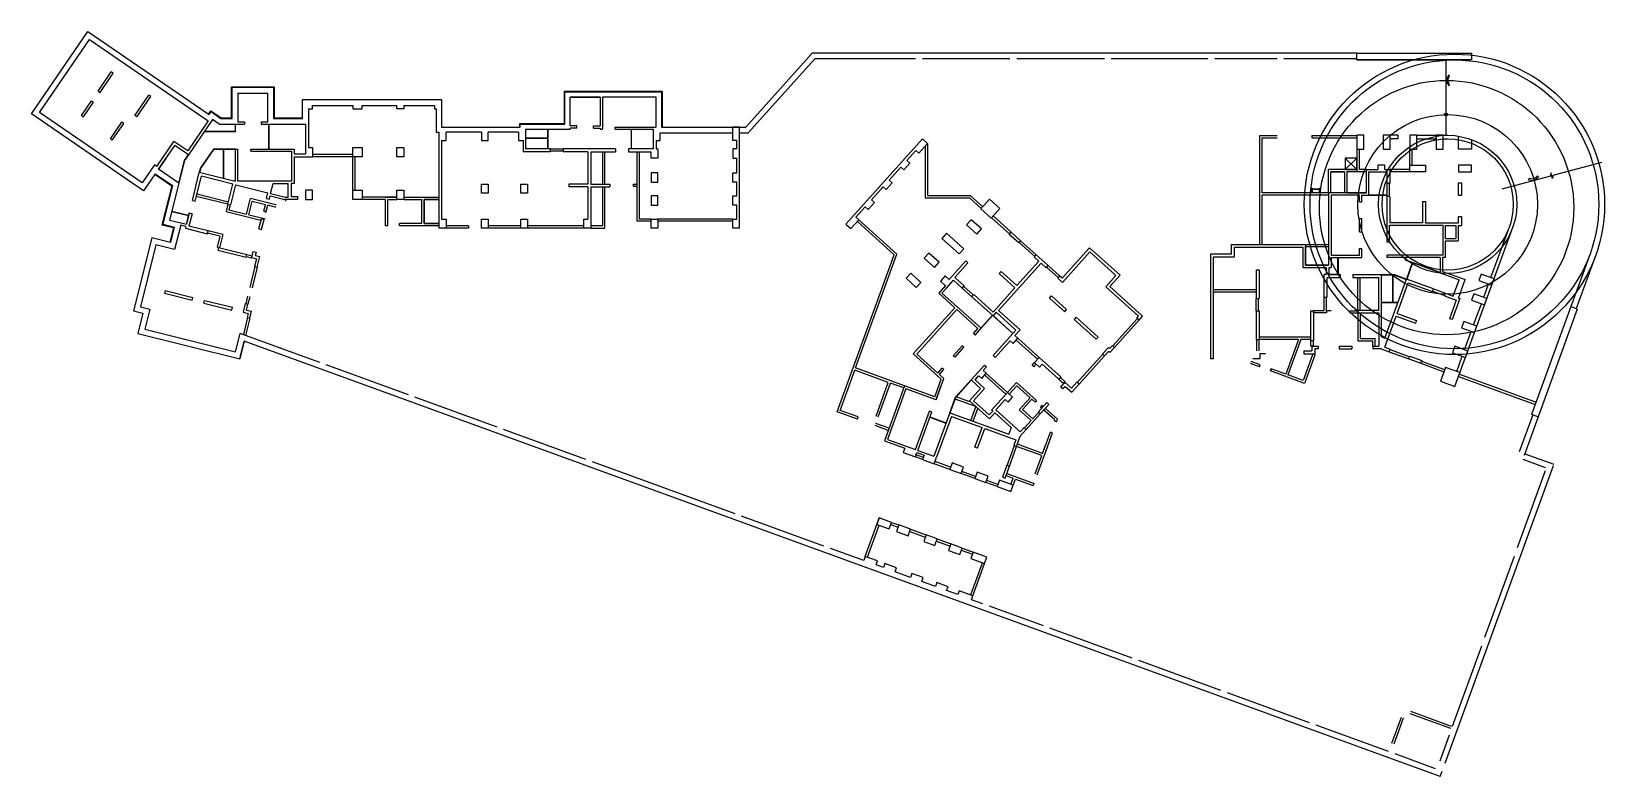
# Model space of a CAD drawing. Header units: metres. Extents: x -4495 to 132141, y -64344 to 350.
import ezdxf

# ---------------------------------------------------------------- set-up
doc = ezdxf.new("R2010")
doc.units = ezdxf.units.M

msp = doc.modelspace()

# ---------------------------------------------------------------- linework, layer by layer
at = {"layer": 'A-WALL'}
for p, q in [((-4494.521286, -6804.245681), (403.332232, 349.76934)), ((403.332232, 349.76934), (10932.371042, -6858.726816)), ((-3799.488498, -6674.132561), (533.445352, -345.263448)), ((533.445352, -345.263448), (10856.174017, -7412.513483)), ((57542.538158, -7945.569213), (63323.704574, -1524.93344)), ((57765.152501, -8445.569213), (63546.318917, -2024.93344)), ((110623.789546, -1524.93344), (63323.704574, -1524.93344)), ((72293.736884, -2024.93344), (63546.318917, -2024.93344)), ((80493.736884, -2024.93344), (72893.736884, -2024.93344)), ((88693.736884, -2024.93344), (81093.736884, -2024.93344)), ((97693.736884, -2024.93344), (89293.736884, -2024.93344)), ((103693.736884, -2024.93344), (98293.736884, -2024.93344)), ((110623.789546, -2024.93344), (104293.736884, -2024.93344)), ((110623.789546, -1524.93344), (120573.789546, -1524.93344)), ((110623.789546, -2124.93344), (110623.789546, -1524.93344)), ((110623.789546, -2124.93344), (119157.731977, -2124.93344)), ((120573.789546, -2124.93344), (110623.789546, -2124.93344)), ((118373.736884, -8664.93344), (118373.736884, -2124.93344)), ((120573.789546, -1524.93344), (120573.789546, -2124.93344)), ((1307.519764, -4826.034454), (2443.008296, -3167.491179)), ((1472.548945, -4939.018387), (2608.037477, -3280.475112)), ((2608.037477, -3280.475112), (2443.008296, -3167.491179)), ((118573.73673, -3447.331909), (118373.736884, -3894.93344)), ((118373.736884, -3894.93344), (118415.216468, -3894.93344)), ((118373.736884, -3894.93344), (118573.73673, -4342.534971)), ((118505.171299, -3894.93344), (118683.297075, -3496.286282)), ((118683.297075, -4293.580598), (118505.171299, -3894.93344)), ((118683.297075, -3496.286282), (118573.73673, -3447.331909)), ((1307.519764, -4826.034454), (1472.548945, -4939.018387)), ((4487.823115, -6942.770288), (5696.751203, -5176.958046)), ((4652.852296, -7055.754222), (5861.780385, -5289.941979)), ((5861.780385, -5289.941979), (5696.751203, -5176.958046)), ((12885.092326, -7145.570015), (12885.092326, -4445.570015)), ((12885.092326, -4445.570015), (16585.092326, -4445.570015)), ((12935.092326, -7195.570015), (12935.092326, -4495.570015)), ((12935.092326, -4495.570015), (16535.092326, -4495.570015)), ((13435.092326, -4995.570015), (13435.092326, -7495.570015)), ((13435.092326, -4995.570015), (16035.092326, -4995.570015)), ((16035.092326, -7495.570015), (16035.092326, -4995.570015)), ((16535.092326, -4495.570015), (16535.092326, -7195.570015)), ((16585.092326, -4445.570015), (16585.092326, -7145.570015)), ((41795.099919, -7645.569854), (41795.099919, -4845.569854)), ((41795.099919, -4845.569854), (50275.099919, -4845.569854)), ((41845.099919, -7695.569854), (41845.099919, -4895.569854)), ((41845.099919, -4895.569854), (50225.099919, -4895.569854)), ((42295.099919, -7845.569854), (42295.099919, -5345.569854)), ((44895.099919, -5345.569854), (42295.099919, -5345.569854)), ((42295.099919, -7845.569854), (42295.099919, -5345.569854)), ((42295.099919, -5345.569854), (44895.099919, -5345.569854)), ((44895.099919, -5345.569854), (44895.099919, -7845.569854)), ((49775.099919, -5345.569854), (45095.099919, -5345.569854)), ((45095.099919, -5345.569854), (45095.099919, -8145.569845)), ((49775.099919, -7945.569854), (49775.099919, -5345.569854)), ((50225.099919, -4895.569854), (50225.099919, -7945.569213)), ((50275.099919, -4845.569854), (50275.099919, -7945.569213)), ((118573.73673, -4342.534971), (118683.297075, -4293.580598)), ((5250.451885, -13475.946955), (-4494.521286, -6804.245681)), ((5120.338765, -12780.914167), (-3799.488498, -6674.132561)), ((-152.797577, -6959.036625), (731.301703, -5667.683279)), ((12.231604, -7072.020559), (896.330884, -5780.667213)), ((731.301703, -5667.683279), (896.330884, -5780.667213)), ((10891.116987, -6830.476099), (11088.82591, -6541.7295)), ((10932.371042, -6858.726816), (11101.833235, -6611.233525)), ((11088.82591, -6541.7295), (11970.71274, -7145.570015)), ((11101.833235, -6611.233525), (11955.235155, -7195.570015)), ((19055.099919, -7195.570015), (19055.099919, -5565.570015)), ((19055.099919, -5565.570015), (31115.099919, -5565.570015)), ((19555.099919, -6365.568732), (19555.099919, -9735.570015)), ((19555.099919, -6365.568732), (19905.099919, -6365.568732)), ((19905.099919, -6365.568732), (19905.099919, -6065.570015)), ((19905.099919, -6065.570015), (23425.099618, -6065.570015)), ((23425.099618, -6065.570015), (23425.099618, -6365.569373)), ((23425.099618, -6365.569373), (24225.099618, -6365.569373)), ((24225.099618, -6365.569373), (24225.099618, -6065.570015)), ((24225.099618, -6065.570015), (27245.099618, -6065.570015)), ((27245.099618, -6365.569373), (27245.099618, -6065.570015)), ((27845.099618, -6365.569373), (27245.099618, -6365.569373)), ((27845.099618, -6065.570015), (27845.099618, -6365.569373)), ((27845.099618, -6065.570015), (30515.099858, -6065.570015)), ((30515.099858, -6065.570015), (30515.099858, -6365.569854)), ((30515.099858, -6365.569854), (30665.099919, -6365.569854)), ((30665.099919, -6365.569854), (30665.099919, -8395.569854)), ((31115.099919, -5565.570015), (31115.099919, -7945.569854)), ((-152.797577, -6959.036625), (12.231604, -7072.020559)), ((2362.942329, -8984.364432), (3362.850141, -7523.856175)), ((2527.971511, -9097.348365), (3527.879322, -7636.840109)), ((3527.879322, -7636.840109), (3362.850141, -7523.856175)), ((4652.852296, -7055.754222), (4487.823115, -6942.770288)), ((10856.175637, -7412.511116), (9076.491946, -10011.673594)), ((11231.906482, -7306.273776), (9141.528569, -10359.19372)), ((11800.4593, -7695.570015), (11231.906482, -7306.273776)), ((11800.4593, -7695.570015), (14015.092326, -7695.570015)), ((11955.235155, -7195.570015), (12935.092326, -7195.570015)), ((11970.71274, -7145.570015), (12885.092326, -7145.570015)), ((13205.092969, -7695.570015), (13205.094999, -8325.570015)), ((13235.095095, -8355.570015), (13235.095095, -7695.570015)), ((13435.092326, -7495.570015), (14015.092326, -7495.570015)), ((14015.092326, -7495.570015), (14015.092326, -7695.570015)), ((15455.092326, -7495.570015), (16035.092326, -7495.570015)), ((15455.092326, -7495.570015), (15455.092326, -7695.570015)), ((15455.092326, -7695.570015), (19305.099919, -7695.570015)), ((16120.092326, -9855.570015), (16120.092326, -7695.570015)), ((16150.092326, -9855.570015), (16150.092326, -7695.570015)), ((16535.092326, -7195.570015), (19055.099919, -7195.570015)), ((16585.092326, -7145.570015), (19055.099919, -7145.570015)), ((19305.099919, -7695.570015), (19305.099919, -10285.570015)), ((31115.099919, -7945.569854), (37965.099919, -7945.569854)), ((37915.099919, -7945.569854), (37915.099919, -7645.569854)), ((37915.099919, -7645.569854), (41795.099919, -7645.569854)), ((37965.099919, -7945.569854), (37965.099919, -7695.569854)), ((37965.099919, -7695.569854), (41845.099919, -7695.569854)), ((38415.099919, -8145.569854), (42295.099935, -8145.569854)), ((38415.099919, -8145.569854), (38415.099919, -9845.569854)), ((40325.099921, -8145.569854), (40325.099921, -9845.569854)), ((40345.099921, -8145.569854), (40345.099921, -9845.569854)), ((42875.099919, -7845.569854), (42295.099919, -7845.569854)), ((42295.099935, -8145.569854), (42295.099935, -8045.569854)), ((42875.099919, -8045.569854), (42295.099935, -8045.569854)), ((42875.099919, -8045.569854), (42875.099919, -7845.569854)), ((44315.099919, -8045.569854), (44315.099919, -7845.569854)), ((44315.099919, -7845.569854), (44895.099919, -7845.569854)), ((44315.099919, -8045.569854), (44895.099935, -8045.569854)), ((44895.099935, -8045.569854), (44895.099935, -8145.569845)), ((44895.099935, -8145.569845), (45095.099919, -8145.569845)), ((46215.099919, -8145.569854), (46215.099919, -7945.569854)), ((46215.099919, -7945.569854), (49775.099919, -7945.569854)), ((46215.099919, -8145.569854), (49515.099919, -8145.569854)), ((47585.099917, -8145.569854), (47585.099917, -9845.569854)), ((47605.099917, -8145.569854), (47605.099917, -9845.569854)), ((49515.099919, -8145.569854), (49515.099919, -9845.569854)), ((49715.099919, -7945.569854), (49775.099919, -7945.569854)), ((50225.099919, -7945.569213), (57542.538158, -7945.569213)), ((57015.099919, -7945.569854), (56415.099919, -7945.569854)), ((56415.099919, -9105.569854), (56415.099919, -7945.569854)), ((57015.099919, -16735.569854), (57015.099919, -7945.569854)), ((118515.308282, -6864.93344), (118373.736884, -6864.93344)), ((2527.971511, -9097.348365), (2362.942329, -8984.364432)), ((6388.683582, -11370.856099), (7880.073127, -9192.468532)), ((6538.346158, -11594.524175), (7945.113997, -9539.991565)), ((9076.491946, -10011.673594), (7880.073127, -9192.468532)), ((9141.528569, -10359.19372), (7945.113997, -9539.991565)), ((13235.095095, -8355.570015), (10513.438354, -8355.570015)), ((13205.094999, -8325.570015), (10533.979783, -8325.570015)), ((30665.099919, -8395.569854), (30915.099866, -8395.569854)), ((30915.099919, -16735.569854), (30915.099919, -8395.569854)), ((31115.099919, -9105.569111), (31115.099919, -15935.569213)), ((31115.099919, -9105.569854), (31515.099919, -9105.569854)), ((31515.099919, -9105.569854), (31515.099919, -8395.569854)), ((34585.099919, -8395.569854), (31515.099919, -8395.569854)), ((34585.099919, -8395.570496), (34585.099919, -9105.569854)), ((34585.099919, -9105.569854), (35185.099919, -9105.569854)), ((37815.099919, -8395.569854), (35185.099919, -8395.569854)), ((35185.099919, -9105.569854), (35185.099919, -8395.570496)), ((37815.099919, -8395.569854), (37815.099919, -9105.569854)), ((37815.099919, -9105.569854), (38215.099919, -9105.569854)), ((38215.099919, -9105.569854), (38215.099919, -10095.569854)), ((40325.099921, -8915.569854), (38415.099921, -8915.569854)), ((40325.099921, -8935.569854), (38415.099921, -8935.569854)), ((49765.099702, -9105.569854), (50115.099919, -9105.569854)), ((49765.099702, -9105.569854), (49765.099873, -9845.569854)), ((50115.099919, -9105.569854), (50115.099919, -8445.569213)), ((50125.099919, -8445.569213), (56415.099919, -8445.569213)), ((56765.099919, -9105.569854), (56415.099919, -9105.569854)), ((56765.099919, -9845.569854), (56765.099919, -9105.569854)), ((57015.099919, -8445.569213), (57765.152501, -8445.569213)), ((66239.352709, -16369.943091), (72897.202242, -8975.652077)), ((72593.662858, -10209.452646), (73343.089137, -9377.130441)), ((73343.089137, -9377.130441), (72897.202242, -8975.652077)), ((73343.085546, -9377.127821), (73343.085546, -13883.771589)), ((102193.736884, -8674.93344), (103693.736884, -8674.93344)), ((102193.736884, -18134.933476), (102193.736884, -8674.93344)), ((102393.736884, -8874.93344), (103693.736884, -8874.93344)), ((102393.736884, -13664.933476), (102393.736884, -8874.93344)), ((106713.736884, -8674.93344), (110623.789546, -8674.93344)), ((106713.736884, -8674.93344), (106713.736884, -8874.93344)), ((106713.736884, -8874.93344), (110623.789546, -8874.93344)), ((111223.789546, -8664.93344), (110623.789546, -8664.93344)), ((110623.789546, -8664.93344), (110623.789546, -9864.93344)), ((111223.789546, -9864.93344), (111223.789546, -8664.93344)), ((113523.789546, -8664.93344), (112923.789546, -8664.93344)), ((112923.789546, -8664.93344), (112923.789546, -9864.93344)), ((114203.789546, -8664.93344), (113523.789546, -8664.93344)), ((113523.789546, -9864.93344), (113523.789546, -8664.93344)), ((114203.789546, -8964.93344), (113523.789546, -8964.93344)), ((114203.789546, -8964.93344), (114203.789546, -8664.93344)), ((115823.789546, -8664.93344), (115223.789546, -8664.93344)), ((115223.789546, -8664.93344), (115223.789546, -9864.93344)), ((115823.789546, -8664.93344), (118515.315478, -8664.93344)), ((115823.789546, -9864.93344), (115823.789546, -8664.93344)), ((115823.789546, -8964.93344), (117523.789546, -8964.93344)), ((118123.789546, -8664.93344), (117523.789546, -8664.93344)), ((117523.789546, -8664.93344), (117523.789546, -9864.93344)), ((118123.789546, -9864.93344), (118123.789546, -8664.93344)), ((118123.789546, -8964.93344), (118515.315478, -8964.93344)), ((118123.789546, -8964.93344), (118515.315478, -8964.93344)), ((119453.789546, -9864.93344), (119453.789546, -8738.782377)), ((120573.789546, -9029.094149), (120573.789546, -9864.93344)), ((7171.109202, -10670.397057), (6538.346158, -11594.524175)), ((8768.881216, -10850.390958), (8285.138322, -12790.577732)), ((8796.684435, -10862.885301), (8311.548096, -12808.660882)), ((9116.819284, -10342.180274), (8768.881216, -10850.390958)), ((9141.573621, -10359.127923), (8796.684435, -10862.885301)), ((11304.189446, -9855.570015), (10186.845438, -11487.602307)), ((11320.007706, -9885.570015), (10214.648657, -11500.09665)), ((13235.099921, -9855.570015), (11304.189446, -9855.570015)), ((13235.099921, -9885.570015), (11320.007706, -9885.570015)), ((12145.099921, -9885.570015), (12145.099921, -12422.73427)), ((12175.099921, -9885.570015), (12175.099921, -12430.21411)), ((13235.099919, -9855.570015), (13435.099919, -9855.570015)), ((13235.099919, -12655.570015), (13235.099919, -9855.570015)), ((13435.099919, -12655.570015), (13435.099919, -9855.570015)), ((14555.099919, -10055.570015), (14555.099919, -9855.570015)), ((14555.099919, -9855.570015), (18315.099919, -9855.570015)), ((14555.099919, -10055.570015), (18115.099919, -10055.570015)), ((18115.099919, -12655.570015), (18115.099919, -10055.570015)), ((18315.099919, -9855.570015), (18315.099919, -10285.570015)), ((18315.099919, -10285.570015), (19305.099919, -10285.570015)), ((18315.099919, -10535.570015), (19905.099919, -10535.570015)), ((18315.099919, -10535.570015), (18315.099919, -12855.570025)), ((19555.099919, -9735.570015), (19905.099919, -9735.570015)), ((19905.099919, -9735.570015), (19905.099919, -10535.570015)), ((23425.099664, -10335.570015), (19905.099919, -10335.570015)), ((23425.099664, -10535.570015), (19905.099919, -10535.570015)), ((23425.099664, -9735.569459), (24225.099664, -9735.569459)), ((23425.099664, -10535.569459), (23425.099664, -9735.569459)), ((24225.099664, -10535.569459), (23425.099664, -10535.569459)), ((23425.099664, -13435.569052), (23425.099664, -10535.570015)), ((23625.099664, -13435.569052), (23625.099664, -10535.570015)), ((24225.099664, -9735.569459), (24225.099664, -10535.569459)), ((27245.099664, -9735.569459), (27845.099664, -9735.569459)), ((27245.099664, -10535.569459), (27245.099664, -9735.569459)), ((27845.099664, -10535.569459), (27245.099664, -10535.569459)), ((27845.099664, -9735.569459), (27845.099664, -10535.569459)), ((40565.099919, -10095.569854), (38215.099919, -10095.569854)), ((40565.099919, -9845.569854), (38415.099919, -9845.569854)), ((40565.099919, -9845.569854), (41685.099919, -9845.569854)), ((40565.099919, -9845.569854), (40565.099919, -10095.569854)), ((41685.099919, -10045.569854), (40565.099919, -10045.569854)), ((41685.099919, -9845.569854), (41685.099919, -10095.569854)), ((46245.099917, -9845.569854), (41685.099919, -9845.569854)), ((43840.099919, -10095.569854), (41685.099919, -10095.569854)), ((43840.099919, -10095.569854), (43840.099919, -12895.569854)), ((44090.099919, -10095.569854), (46245.099917, -10095.569854)), ((44090.099919, -10095.569854), (44090.099919, -12895.569854)), ((45120.099919, -12895.569854), (45120.099919, -10095.569854)), ((45320.099919, -12895.569854), (45320.099919, -10095.569854)), ((46245.099917, -9845.569854), (46245.099917, -10095.569854)), ((49515.099919, -9845.569854), (47365.099919, -9845.569854)), ((47365.099919, -9845.569854), (47365.099919, -10095.569854)), ((47365.099919, -10095.569854), (49325.099919, -10095.569854)), ((48120.099919, -16135.572897), (48120.099919, -10095.569854)), ((48320.099919, -15935.572897), (48320.099919, -10095.569854)), ((49325.099919, -10645.569854), (49325.099919, -10095.569854)), ((49925.099919, -10645.569854), (49325.099919, -10645.569854)), ((49765.099873, -9845.569854), (49925.099919, -9845.569854)), ((49925.099919, -9845.569854), (49925.099919, -10645.569854)), ((56765.099919, -9845.569854), (56415.099919, -9845.569854)), ((56415.099919, -9845.569854), (56415.099919, -10645.569854)), ((56415.099919, -10645.569854), (56765.099919, -10645.569854)), ((56765.099919, -11935.569854), (56765.099919, -10645.569854)), ((71550.67936, -10844.736379), (72333.562169, -9975.256933)), ((71810.780049, -11078.932091), (71550.67936, -10844.736379)), ((72333.562169, -9975.256933), (72593.662858, -10209.452646)), ((73143.085546, -9599.250324), (73143.085546, -14083.771589)), ((110623.790864, -11644.934232), (109623.790864, -10644.934232)), ((110623.790864, -10644.934232), (109623.790864, -11644.934232)), ((109623.790864, -10644.934232), (109623.790864, -11644.934232)), ((110623.790864, -10644.934232), (109623.790864, -10644.934232)), ((110623.789546, -9864.93344), (110623.790864, -11844.934232)), ((110623.789546, -9864.93344), (111223.789546, -9864.93344)), ((110623.790864, -11644.934232), (110623.790864, -10644.934232)), ((110823.789546, -9864.93344), (110823.790731, -11644.934232)), ((112923.789546, -9864.93344), (113523.789546, -9864.93344)), ((115223.789546, -11244.933674), (115223.789546, -9864.93344)), ((115223.789546, -9864.93344), (115823.789546, -9864.93344)), ((115423.789546, -11244.933674), (115423.789546, -9864.93344)), ((117523.789546, -9864.93344), (118123.789546, -9864.93344)), ((120573.789546, -9864.93344), (119453.789546, -9864.93344)), ((6182.406827, -11229.611981), (5120.338765, -12780.914167)), ((6256.011776, -12007.183029), (5250.451885, -13475.946955)), ((6388.685202, -11370.853732), (6182.406827, -11229.611981)), ((6227.756326, -12048.433842), (7685.408393, -13046.509043)), ((6256.004676, -12007.178167), (7742.330184, -13024.886483)), ((8311.548096, -12808.660882), (6538.346158, -11594.524175)), ((6544.10835, -11586.349998), (6538.459093, -11594.601503)), ((9479.560184, -14324.368508), (10081.945704, -11908.33215)), ((9722.134116, -14384.848982), (10264.039162, -12211.386555)), ((10186.845436, -11487.602307), (10081.945704, -11908.33215)), ((13078.953088, -12655.570015), (10081.945704, -11908.33215)), ((10214.648655, -11500.09665), (10111.054576, -11915.589807)), ((13009.975288, -12896.025326), (10264.039162, -12211.386555)), ((49925.099919, -11935.569854), (49325.099919, -11935.569854)), ((49325.099919, -11935.569854), (49325.099919, -12735.569854)), ((49925.099919, -12735.569854), (49925.099919, -11935.569854)), ((56415.099919, -12735.569854), (56415.099919, -11935.569854)), ((56415.099919, -11935.569854), (56765.099919, -11935.569854)), ((70011.678965, -12553.969478), (71015.374875, -11439.25224)), ((71015.374875, -11439.25224), (71275.475564, -11673.447952)), ((71275.475564, -11673.447952), (71810.780049, -11078.932091)), ((108153.789386, -13664.933476), (108153.789386, -11644.934232)), ((110623.790864, -11644.934232), (108153.789386, -11644.934232)), ((108353.789386, -11844.934232), (109553.789386, -11844.934232)), ((108353.789386, -13664.93344), (108353.789386, -11844.934232)), ((108353.789386, -13664.933476), (108353.789386, -11844.934232)), ((109553.789386, -11844.934232), (108353.789386, -11844.934232)), ((109553.789386, -11844.934232), (109553.789386, -13664.93344)), ((109553.789386, -11844.934232), (109553.789386, -13664.93344)), ((109623.790864, -11644.934232), (110623.790864, -11644.934232)), ((111453.789386, -11844.934232), (109753.789386, -11844.934232)), ((109753.789386, -11844.934232), (109753.789386, -13664.93344)), ((110623.790864, -11844.934232), (109753.789386, -11844.934232)), ((109753.789386, -11844.934232), (109753.789386, -13664.93344)), ((111453.789386, -11844.934232), (110623.790864, -11844.934232)), ((111453.789386, -11644.934232), (110823.790731, -11644.934232)), ((111453.789386, -13664.93344), (111453.789386, -11844.934232)), ((111453.789546, -13664.93344), (111453.789546, -11644.93344)), ((111453.789546, -11644.93344), (112443.789546, -11644.93344)), ((111653.789546, -11844.93344), (113253.789546, -11844.932816)), ((111653.789546, -13864.93344), (111653.789546, -11844.93344)), ((113043.789546, -11244.93344), (112443.789546, -11244.93344)), ((112443.789546, -11244.93344), (112443.789546, -11644.933573)), ((113043.789546, -11644.933174), (113043.789546, -11244.93344)), ((113043.789546, -11644.933061), (113503.789546, -11644.932755)), ((113253.789546, -12854.932709), (113253.789546, -11844.932816)), ((113503.789546, -11644.932755), (113503.789546, -12854.932709)), ((115223.789546, -11644.932901), (113503.789546, -11644.932901)), ((115223.789546, -11844.932901), (113503.789546, -11844.932901)), ((115223.789546, -11844.933674), (115223.789546, -11244.933674)), ((115223.789546, -11244.933674), (116583.789546, -11244.933674)), ((116583.789546, -11844.933674), (115223.789546, -11844.933674)), ((116583.789546, -11244.933674), (116583.789546, -11844.933674)), ((120573.789546, -11244.93344), (119453.789546, -11244.93344)), ((119453.789546, -11244.93344), (119453.789546, -11844.93344)), ((119453.789546, -11844.93344), (120573.789546, -11844.93344)), ((120573.789546, -11844.93344), (120573.789546, -11244.93344)), ((127443.438259, -12211.230644), (123219.453884, -13347.022078)), ((126324.805833, -12177.397763), (125995.805571, -12464.464264)), ((126034.298518, -12590.135656), (126403.700426, -12267.817026)), ((126403.700426, -12267.817026), (126324.805833, -12177.397763)), ((127474.178976, -11933.168861), (127443.438259, -12211.230644)), ((127631.869021, -12430.359187), (127474.178976, -11933.168861)), ((127662.609736, -12152.297404), (127631.869021, -12430.359187)), ((131886.594109, -11016.50597), (127662.609736, -12152.297404)), ((7685.408393, -13046.509043), (6842.103265, -16428.821169)), ((7742.330184, -13024.886483), (6902.714146, -16392.402477)), ((8311.548096, -12808.660882), (7508.822957, -16028.215562)), ((12570.887048, -14657.112068), (13009.975288, -12896.025326)), ((12813.460979, -14717.592542), (13252.54922, -12956.505799)), ((13235.099919, -12655.570015), (13078.953088, -12655.570015)), ((13252.54922, -12956.505799), (16037.298298, -13650.821725)), ((18115.099919, -12655.570015), (13435.099919, -12655.570015)), ((15913.918131, -14145.672545), (16037.298298, -13650.821725)), ((16277.453005, -13721.005176), (16493.230226, -12855.570015)), ((16493.230226, -12855.570015), (17815.099903, -12855.570015)), ((17815.099903, -14035.570998), (17815.099903, -12855.570015)), ((18315.099919, -12855.570025), (18065.099903, -12855.570025)), ((18065.099903, -12855.570025), (18065.099903, -13985.570025)), ((19905.099919, -13435.570025), (19305.099919, -13435.570025)), ((19305.099919, -13435.570025), (19305.099919, -14235.570025)), ((19905.099919, -14235.570025), (19905.099919, -13435.570025)), ((23425.099618, -13435.569052), (24225.099618, -13435.569052)), ((23425.099618, -14235.569052), (23425.099618, -13435.569052)), ((24225.099618, -13435.569052), (24225.099618, -14235.569052)), ((27245.099618, -13435.569052), (27845.099618, -13435.569052)), ((27245.099618, -14235.569052), (27245.099618, -13435.569052)), ((27845.099618, -13435.569052), (27845.099618, -14235.569052)), ((34585.099921, -12895.569854), (35185.099921, -12895.569854)), ((34585.099921, -13695.569854), (34585.099921, -12895.569854)), ((35185.099921, -12895.569854), (35185.099921, -13695.569854)), ((38005.099618, -12895.569854), (38605.099618, -12895.569854)), ((38005.099618, -13695.569854), (38005.099618, -12895.569854)), ((38605.099618, -12895.569854), (38605.099618, -13695.569854)), ((42180.099919, -12895.569854), (42180.099919, -13145.569854)), ((43840.099919, -12895.569854), (42180.099919, -12895.569854)), ((43840.099919, -13145.569854), (42180.099919, -13145.569854)), ((43840.099919, -13145.569854), (43840.099919, -15935.569213)), ((44090.099919, -12895.569854), (45750.099919, -12895.569854)), ((44090.099919, -13145.569854), (44090.099919, -15935.569213)), ((44090.099919, -13145.569854), (45750.099919, -13145.569854)), ((45120.099919, -16535.573539), (45120.099919, -13145.569854)), ((45320.099919, -16735.571732), (45320.099919, -13145.569854)), ((45750.099919, -12895.569854), (45750.099919, -13145.569854)), ((47770.100246, -12895.572648), (47770.099969, -13095.572648)), ((47770.099969, -12895.572648), (48120.099919, -12895.572648)), ((47770.099969, -13095.572648), (48120.099919, -13095.572648)), ((49325.099919, -12735.569854), (49925.099919, -12735.569854)), ((56765.099919, -12735.569854), (56415.099919, -12735.569854)), ((56765.099919, -13935.569854), (56765.099919, -12735.569854)), ((68465.987264, -14270.634025), (69476.37448, -13148.485338)), ((69476.37448, -13148.485338), (69736.475169, -13382.681051)), ((69736.475169, -13382.681051), (70271.779654, -12788.16519)), ((70271.779654, -12788.16519), (70011.678965, -12553.969478)), ((106686.762996, -13664.933476), (106686.762996, -13289.933476)), ((106686.762996, -13664.933476), (106686.762996, -13289.933476)), ((106754.722163, -13289.933476), (106754.722163, -13664.933476)), ((106754.722163, -13289.933476), (106754.722163, -13664.933476)), ((106754.722163, -13309.352919), (107385.82992, -13309.352919)), ((106754.722163, -13365.592089), (106754.722163, -13309.352919)), ((106754.722163, -13309.352919), (107385.82992, -13309.352919)), ((106754.722163, -13365.592089), (106754.722163, -13309.352919)), ((107385.82992, -13365.592089), (106754.722163, -13365.592089)), ((107385.82992, -13365.592089), (106754.722163, -13365.592089)), ((107385.82992, -13664.933476), (107385.82992, -13289.933476)), ((107385.82992, -13664.933476), (107385.82992, -13289.933476)), ((107385.82992, -13309.352919), (107385.82992, -13365.592089)), ((107385.82992, -13309.352919), (107385.82992, -13365.592089)), ((107453.789087, -13289.933476), (107453.789087, -13664.933476)), ((107453.789087, -13289.933476), (107453.789087, -13664.933476)), ((113253.789546, -13974.932901), (113253.789997, -12854.932629)), ((113503.789546, -12854.932709), (113253.789546, -12854.932709)), ((113453.789546, -13974.932982), (113453.789997, -12854.932709)), ((119453.789546, -12784.93344), (119703.789546, -12784.93344)), ((119453.789546, -13884.93344), (119453.789546, -12784.93344)), ((119703.789546, -12784.93344), (119703.789546, -13884.93344)), ((125562.470597, -12410.899828), (125547.749463, -12529.993439)), ((125547.749463, -12529.993439), (126034.298518, -12590.135656)), ((125995.805571, -12464.464264), (125562.470597, -12410.899828)), ((9479.560184, -14324.368508), (9722.134116, -14384.848982)), ((12570.887048, -14657.112068), (9824.950922, -13972.473298)), ((12619.271427, -14463.052923), (9873.335301, -13778.414153)), ((12570.879906, -14657.110288), (12414.846557, -15282.925871)), ((12570.887048, -14657.112068), (12813.460979, -14717.592542)), ((12764.939052, -14705.494667), (12657.290081, -15137.251105)), ((14180.661856, -15517.070347), (14519.352515, -14158.65631)), ((14374.721002, -15565.454726), (14665.027281, -14401.099834)), ((16726.815322, -14709.038603), (14519.352515, -14158.65631)), ((15829.382153, -14691.406109), (14665.027281, -14401.099834)), ((15689.067448, -15254.17765), (15829.382153, -14691.406109)), ((15866.185788, -15370.507891), (16023.441298, -14739.790488)), ((15913.918131, -14145.672545), (16156.492062, -14206.153019)), ((16668.260734, -14900.56203), (16023.441298, -14739.790488)), ((16156.492062, -14206.153019), (16229.068626, -13915.064321)), ((16229.068626, -13915.064321), (17514.552158, -14235.571363)), ((16277.453005, -13721.005176), (17539.10895, -14035.571333)), ((16719.313596, -14919.143752), (16668.260734, -14900.56203)), ((16787.717636, -14731.205233), (16726.815322, -14709.038603)), ((17403.832309, -14207.965804), (17368.806759, -14304.197713)), ((17403.832309, -14207.965804), (17368.806759, -14304.197713)), ((18615.099903, -14235.570025), (17514.552158, -14235.571363)), ((17539.10895, -14035.571333), (17815.099903, -14035.570998)), ((17606.620303, -14235.571251), (17556.745283, -14372.601742)), ((17606.620303, -14235.571251), (17556.745283, -14372.601742)), ((18065.099903, -13985.570025), (18615.099903, -13985.570025)), ((18615.099903, -13985.570025), (18615.099903, -14235.570025)), ((19305.099919, -14235.570025), (19905.099919, -14235.570025)), ((24225.099618, -14235.569052), (23425.099618, -14235.569052)), ((27245.099618, -14035.569052), (24225.099618, -14035.569052)), ((26245.099611, -14235.569052), (24225.099618, -14235.569052)), ((26245.099611, -14035.569337), (27245.099618, -14035.569373)), ((26245.099611, -16535.583189), (26245.099611, -14235.569052)), ((26445.099611, -14235.569973), (27245.099618, -14235.569844)), ((26445.099611, -16535.583189), (26445.099611, -14235.569973)), ((27845.099618, -14235.569052), (27245.099618, -14235.569052)), ((27845.099584, -14035.582422), (30915.099919, -14035.582009)), ((27845.099611, -14235.582422), (29415.09934, -14235.582211)), ((29415.099596, -16335.583189), (29415.09934, -14235.582211)), ((29615.09934, -14235.582184), (30915.099919, -14235.582009)), ((29615.099596, -16335.583189), (29615.09934, -14235.582184)), ((30915.09934, -14235.581584), (29615.099596, -14235.581584)), ((29615.099596, -14235.581584), (29615.099596, -16335.583189)), ((30915.09934, -16335.583189), (30915.09934, -14235.581584)), ((35185.099921, -13695.569854), (34585.099921, -13695.569854)), ((38605.099618, -13695.569854), (38005.099618, -13695.569854)), ((49925.099919, -13935.569854), (49325.099919, -13935.569854)), ((49325.099919, -13935.569854), (49325.099919, -14735.569854)), ((49325.099919, -14735.569854), (49925.099919, -14735.569854)), ((49925.099919, -14735.569854), (49925.099919, -13935.569854)), ((56415.099919, -14735.569854), (56415.099919, -13935.569854)), ((56415.099919, -13935.569854), (56765.099919, -13935.569854)), ((56765.099919, -14735.569854), (56415.099919, -14735.569854)), ((56765.099919, -15935.569854), (56765.099919, -14735.569854)), ((67114.34344, -15771.786572), (67930.682779, -14865.149885)), ((67930.682779, -14865.149885), (68190.783468, -15099.345598)), ((68190.783468, -15099.345598), (68726.087954, -14504.829737)), ((68726.087954, -14504.829737), (68465.987264, -14270.634025)), ((73143.085546, -14083.771589), (76971.253109, -14083.771589)), ((73343.085546, -13883.771589), (77048.025916, -13883.771589)), ((76971.253109, -14083.771589), (78007.789146, -15017.072829)), ((77048.025916, -13883.771589), (78141.615267, -14868.443864)), ((78723.457674, -14221.636031), (77974.031395, -15053.958236)), ((79615.231464, -15024.592759), (78723.457674, -14221.636031)), ((78865.805185, -15856.914964), (79615.231464, -15024.592759)), ((108153.789386, -13664.933476), (102393.736884, -13664.933476)), ((102393.736884, -18134.933476), (102393.736884, -13864.933476)), ((108153.789386, -13864.933476), (102393.736884, -13864.933476)), ((106754.722163, -13664.933476), (106686.762996, -13664.933476)), ((106754.722163, -13664.933476), (106686.762996, -13664.933476)), ((107453.789087, -13664.933476), (107385.82992, -13664.933476)), ((107453.789087, -13664.933476), (107385.82992, -13664.933476)), ((108153.789546, -13664.93344), (108153.789546, -19954.93344)), ((111453.789546, -13664.93344), (108153.789546, -13664.93344)), ((109553.789386, -13664.93344), (108353.789386, -13664.93344)), ((108403.789546, -13864.93344), (108403.789546, -19064.93344)), ((110853.789546, -13864.93344), (108403.789546, -13864.93344)), ((109753.789386, -13664.93344), (111453.789386, -13664.93344)), ((110853.789546, -14444.93344), (110853.789546, -13864.93344)), ((110853.789546, -14444.93344), (111053.789546, -14444.93344)), ((111053.789546, -13864.93344), (111653.789546, -13864.93344)), ((111053.789546, -14444.93344), (111053.789546, -13864.93344)), ((111653.789546, -13834.93344), (113253.789546, -13834.93344)), ((111653.789546, -13864.93344), (113253.789546, -13864.93344)), ((113503.789546, -13974.932982), (113253.789095, -13974.932982)), ((113253.789546, -17944.932901), (113253.789546, -13974.932982)), ((113503.789546, -13974.932982), (113503.789546, -16264.932901)), ((116333.789094, -14399.93344), (116583.789094, -14399.93344)), ((116333.789094, -14399.93344), (116333.789094, -16264.933438)), ((116583.789094, -14399.93344), (116583.789094, -16264.93344)), ((119703.789546, -13884.93344), (119453.789546, -13884.93344)), ((6902.714146, -16392.402477), (7911.821266, -16644.00114)), ((7508.822957, -16028.215562), (8964.266547, -16391.098405)), ((7696.312429, -15276.236374), (9151.756006, -15639.119267)), ((7703.570085, -15247.127506), (9159.013662, -15610.010398)), ((8964.266547, -16391.098405), (9208.607595, -15411.099986)), ((9206.188442, -15420.802681), (8964.266547, -16391.098405)), ((9451.181663, -15471.579914), (9180.22849, -16558.313737)), ((9208.607595, -15411.099986), (9451.181663, -15471.579914)), ((12414.846557, -15282.925871), (15442.176708, -16037.724051)), ((12657.290081, -15137.251105), (14180.661856, -15517.070347)), ((14374.721002, -15565.454726), (15733.135018, -15904.14538)), ((15255.890575, -16784.876921), (15473.620281, -15911.610767)), ((15473.620281, -15911.610767), (15716.194212, -15972.091241)), ((15498.464506, -16845.357395), (15716.194212, -15972.091241)), ((15689.067448, -15254.17765), (15883.126594, -15302.562029)), ((15733.135018, -15904.14538), (15716.194212, -15972.091241)), ((29415.099596, -16335.583189), (27465.099611, -16335.583189)), ((27465.099611, -16535.583189), (27465.099611, -16335.583189)), ((29615.099596, -16335.583189), (30915.09934, -16335.583189)), ((30915.09934, -16335.583189), (29615.099596, -16335.583189)), ((31115.099919, -15935.569213), (31515.099618, -15935.569213)), ((31515.099618, -15935.569854), (31515.099618, -16735.569854)), ((34585.099921, -15935.569854), (35185.099921, -15935.569854)), ((34585.099921, -16735.569854), (34585.099921, -15935.569854)), ((35185.099921, -15935.569854), (35185.099921, -16735.569854)), ((38005.099618, -15935.569854), (38605.099618, -15935.569854)), ((38005.099618, -16735.569854), (38005.099618, -15935.569854)), ((38605.099618, -15935.569854), (38605.099618, -16735.569854)), ((43490.099919, -16735.569854), (43490.099919, -15935.569854)), ((43490.099919, -15935.569854), (43840.099919, -15935.569854)), ((44090.099903, -15935.569854), (44090.099919, -15935.569854)), ((44090.099919, -15935.569854), (44090.099919, -16735.569854)), ((49325.099618, -16135.572897), (48120.099919, -16135.572897)), ((49325.099618, -15935.572897), (48320.099919, -15935.572897)), ((49325.099919, -15935.569854), (49925.099919, -15935.569854)), ((49325.099919, -16735.569854), (49325.099919, -15935.569854)), ((56415.099618, -15935.569213), (49925.099618, -15935.569213)), ((56415.099618, -16135.569213), (49925.099618, -16135.569213)), ((49925.099919, -15935.569854), (49925.099919, -16735.569854)), ((56415.099919, -16735.569854), (56415.099919, -15935.569854)), ((56415.099919, -15935.569854), (56765.099919, -15935.569854)), ((66239.352709, -16369.943091), (66685.239604, -16771.421455)), ((66685.239604, -16771.421455), (67374.444129, -16005.982284)), ((67374.444129, -16005.982284), (67114.34344, -15771.786572)), ((67240.614655, -16154.608231), (70449.014775, -19043.464675)), ((67374.440776, -16005.979266), (70683.092399, -18985.102568)), ((77124.23617, -15997.752745), (76722.757806, -16443.639641)), ((78016.009961, -16800.709473), (77124.23617, -15997.752745)), ((77974.031395, -15053.958236), (78865.805185, -15856.914964)), ((78899.262055, -15819.758642), (80474.729085, -17238.315527)), ((79033.088177, -15671.129677), (80608.555207, -17089.686562)), ((110853.789546, -15884.93344), (111053.789546, -15884.93344)), ((110853.789546, -17044.93344), (110853.789546, -15884.93344)), ((111053.789546, -17044.93344), (111053.789546, -15884.93344)), ((116333.789094, -16264.933438), (113503.789546, -16264.932901)), ((116583.789094, -16264.93344), (118073.789546, -16264.93344)), ((118073.789546, -16264.93344), (118073.789546, -16254.93344)), ((118073.789546, -16254.93344), (119453.789546, -16254.93344)), ((119453.789546, -15704.93344), (119703.789094, -15704.93344)), ((119453.789546, -16254.93344), (119453.789546, -15704.93344)), ((119703.789094, -15704.93344), (119703.789094, -16504.93344)), ((5957.575187, -17578.999676), (4377.825209, -23915.030769)), ((7577.96905, -17983.009242), (5957.575187, -17578.999676)), ((6842.103265, -16428.821169), (7851.210385, -16680.419832)), ((7851.210385, -16680.419832), (7529.454264, -17970.913147)), ((7911.821266, -16644.00114), (7577.96905, -17983.009242)), ((8469.545698, -16473.87337), (7942.155965, -18589.118053)), ((8915.882168, -16585.157551), (8469.545698, -16473.87337)), ((8915.882168, -16585.157551), (8877.174064, -16740.407274)), ((8877.174064, -16740.407274), (10778.945924, -17214.571592)), ((10839.426398, -16971.997661), (9180.22849, -16558.313737)), ((10778.945924, -17214.571592), (10839.426398, -16971.997661)), ((11877.770145, -17437.010155), (10791.041751, -17166.056739)), ((12120.220484, -17291.337373), (10839.426398, -16971.997661)), ((11877.770145, -17437.010155), (11643.106726, -18378.193722)), ((12120.220763, -17291.306941), (11837.165871, -18426.578101)), ((15255.890575, -16784.876921), (15498.464506, -16845.357395)), ((26445.099611, -16535.583189), (26245.099611, -16535.583189)), ((30915.09934, -16535.583189), (27465.099611, -16535.583189)), ((31515.099618, -16735.569854), (30915.099618, -16735.569854)), ((33465.099919, -16735.569854), (31515.099618, -16735.569854)), ((33465.099919, -16535.570496), (31515.099619, -16535.570496)), ((33465.099919, -16535.569858), (33465.099919, -16735.569854)), ((35185.099921, -16735.569854), (34585.099921, -16735.569854)), ((38005.099619, -16535.570496), (35185.099921, -16535.570496)), ((38005.099919, -16735.569854), (35185.099921, -16735.569854)), ((38605.099618, -16735.569854), (38005.099618, -16735.569854)), ((43490.099919, -16735.570496), (38530.099919, -16735.570496)), ((43490.099919, -16535.570496), (38605.099619, -16535.570496)), ((44090.099919, -16735.569854), (43490.099919, -16735.569854)), ((45120.099919, -16535.57418), (44090.099919, -16535.57418)), ((44090.099919, -16735.570496), (45320.099919, -16735.572374)), ((49925.099919, -16735.569854), (49325.099919, -16735.569854)), ((57015.099919, -16735.569854), (56415.099919, -16735.569854)), ((74990.71927, -17171.680778), (74589.240906, -17617.567673)), ((74589.240906, -17617.567673), (76075.530557, -18955.828886)), ((76477.008921, -18509.94199), (74990.71927, -17171.680778)), ((76722.757806, -16443.639641), (77614.531597, -17246.596368)), ((77614.531597, -17246.596368), (78016.009961, -16800.709473)), ((80441.272215, -17275.471849), (80608.554867, -17089.685642)), ((81258.731523, -18011.515516), (80441.272215, -17275.471849)), ((80608.554867, -17089.685642), (81426.014175, -17825.729309)), ((110853.789546, -17044.93344), (111053.789546, -17044.93344)), ((113453.789546, -16464.93344), (118133.789546, -16464.93344)), ((113453.789546, -17944.93344), (113453.789546, -16464.93344)), ((118133.789546, -19064.93344), (118133.789546, -16464.93344)), ((118333.789546, -16504.93344), (119223.789094, -16504.93344)), ((118333.789546, -17614.93344), (118333.789546, -16504.93344)), ((118333.789546, -17614.93344), (119223.789094, -17614.93344)), ((119147.950603, -30469.609119), (124153.471202, -16717.0543)), ((119223.789094, -16504.93344), (119223.789094, -17614.93344)), ((119423.789094, -16504.93344), (119423.789094, -17814.93344)), ((119423.789094, -16504.93344), (119703.789094, -16504.93344)), ((122269.143243, -21017.0615), (123871.563416, -16614.448257)), ((6321.762102, -18185.108487), (4983.933249, -23550.846946)), ((7942.155965, -18589.118053), (6321.762102, -18185.108487)), ((11837.165871, -18426.578101, 0.000004), (11643.106726, -18378.193722, 0.000004)), ((11837.165871, -18426.578101, 0.000004), (11643.106726, -18378.193722, 0.000004)), ((11740.146151, -18402.388368), (11679.665677, -18644.9623)), ((11679.665677, -18644.9623), (14144.217165, -19259.444)), ((11740.146151, -18402.388368), (14204.697639, -19016.870069)), ((14144.217165, -19259.444), (14204.697639, -19016.870069)), ((14204.697639, -19016.870069), (14670.439588, -19132.992578)), ((14634.151303, -19278.536937), (14767.208346, -18744.874288)), ((14767.208346, -18744.874288), (15009.782277, -18805.354762)), ((15009.782277, -18805.354762), (14937.205709, -19096.44348)), ((14937.205709, -19096.44348), (15344.729914, -19198.050676)), ((65489.364889, -32669.990747), (70449.014775, -19043.464675)), ((67086.166326, -28867.575735), (70683.092399, -18985.102568)), ((73445.027569, -18888.345324), (73043.549205, -19334.23222)), ((74336.80136, -19691.302052), (73445.027569, -18888.345324)), ((76075.530557, -18955.828886), (76477.008921, -18509.94199)), ((81426.014175, -17825.729309), (81258.731523, -18011.515516)), ((81292.188393, -17974.359194), (82644.711976, -19192.176898)), ((81426.014515, -17825.730229), (82778.538097, -19043.547933)), ((82778.537246, -19043.547581), (82611.255106, -19229.333219)), ((83822.655591, -19983.674935), (82778.537246, -19043.547581)), ((87416.827403, -18442.885579), (85041.413751, -21081.049709)), ((87435.330958, -18795.954437), (85059.917306, -21434.118567)), ((90058.707258, -20821.644884), (87416.827403, -18442.885579)), ((89705.6384, -20840.148439), (87435.330958, -18795.954437)), ((97933.789546, -28084.93344), (97933.789546, -18964.93344)), ((97933.789546, -18964.93344), (99743.789546, -18964.93344)), ((99743.789546, -18964.93344), (99743.789546, -18134.93344)), ((99743.789546, -18134.93344), (106173.789546, -18134.93344)), ((99993.789545, -19214.93344), (99993.789546, -18384.93344)), ((99993.789546, -18384.93344), (105923.789546, -18384.93344)), ((99993.789546, -19214.93344), (99993.789546, -18384.93344)), ((99993.789546, -18384.93344), (105923.789546, -18384.93344)), ((105923.789546, -18384.93344), (105923.789546, -20154.93344)), ((105923.789546, -18384.93344), (105923.789546, -20154.93344)), ((106173.789546, -18134.93344), (108153.789546, -18134.93344)), ((106173.789546, -18134.93344), (106173.789546, -19954.93344)), ((106173.789546, -18334.93344), (108153.789546, -18334.93344)), ((106173.789546, -19954.933573), (106173.789546, -18334.93344)), ((106173.789546, -18334.93344), (108153.789546, -18334.93344)), ((108153.789546, -18334.93344), (108153.789546, -19954.933573)), ((108403.789546, -19064.93344), (110853.789546, -19064.93344)), ((110853.789546, -18484.93344), (111053.789546, -18484.93344)), ((110853.789546, -19064.93344), (110853.789546, -18484.93344)), ((111053.789546, -19264.93344), (111053.789546, -18484.93344)), ((113453.789546, -17944.93344), (113253.789546, -17944.93344)), ((118133.789546, -19064.93344), (113253.789546, -19064.93344)), ((113253.789546, -19264.93344), (113253.789546, -19064.93344)), ((118333.789546, -19264.93344), (118333.789546, -17814.93344)), ((118333.789546, -17814.93344), (119423.789094, -17814.93344)), ((130884.351522, -18953.866037), (129213.465511, -23544.587622)), ((131354.197832, -19124.876109), (129683.311821, -23715.597694)), ((14622.055208, -19327.051724), (14156.31326, -19210.929214)), ((14920.844968, -20071.447237), (14472.120944, -21871.180997)), ((14622.055208, -19327.051724), (14670.439588, -19132.992578)), ((14634.151303, -19278.536937), (15041.675508, -19380.144134)), ((15114.904113, -20119.831616), (14666.180089, -21919.565376)), ((15041.675508, -19380.144134), (14872.330181, -20059.351142)), ((14872.330181, -20059.351142), (15114.904113, -20119.831616)), ((15114.904113, -20119.831616), (15344.729914, -19198.050676)), ((73043.549205, -19334.23222), (73935.322996, -20137.188947)), ((73935.322996, -20137.188947), (74336.80136, -19691.302052)), ((76656.648792, -19573.264386), (75204.635376, -21185.888657)), ((76842.434998, -19740.547037), (75698.221655, -21011.324696)), ((76656.648792, -19573.264386), (76842.434998, -19740.547037)), ((83194.624439, -19754.601326), (79494.332186, -23864.192211)), ((79553.763617, -20674.729634), (79721.046268, -20488.943427)), ((79721.046268, -20488.943427), (81088.433392, -21720.144324)), ((83008.837587, -19587.318094), (81088.432747, -21720.143743)), ((83008.837587, -19587.318094), (82611.255106, -19229.333219)), ((83655.37294, -20169.461142), (83194.624775, -19754.60225)), ((83655.37294, -20169.461142), (83822.655591, -19983.674935)), ((83688.82947, -20132.303901), (84677.214472, -21022.249742)), ((83822.655591, -19983.674935), (84811.040593, -20873.620777)), ((98183.789545, -19214.93344), (99993.789545, -19214.93344)), ((98183.789546, -28084.93344), (98183.789546, -19214.93344)), ((98183.789546, -19214.93344), (99993.789546, -19214.93344)), ((101878.789546, -20374.93344), (101878.789546, -22849.93344)), ((102128.789546, -20374.93344), (101878.789546, -20374.93344)), ((102128.789546, -20374.93344), (102128.789546, -22849.93344)), ((105923.789546, -20154.93344), (107953.789546, -20154.93344)), ((106173.789546, -19954.93344), (108153.789546, -19954.93344)), ((108153.789546, -19954.933573), (106173.789546, -19954.933573)), ((106583.789546, -19954.93344), (107403.789546, -19954.93344)), ((106583.789546, -20154.93344), (107403.789546, -20154.93344)), ((107953.789546, -20154.93344), (107953.789546, -20764.933887)), ((108203.789546, -20154.93344), (108403.789546, -20154.93344)), ((108203.789546, -20154.93344), (108203.789546, -20764.93344)), ((108403.789546, -19264.93344), (111053.789546, -19264.93344)), ((108403.789546, -19264.93344), (108403.789546, -20154.93344)), ((108988.789544, -20764.93344), (108988.789544, -19264.93344)), ((109018.789544, -20764.93344), (109018.789544, -19264.93344)), ((117873.789546, -19264.93344), (113253.789546, -19264.93344)), ((113453.789546, -19264.93344), (113253.789546, -19264.93344)), ((114838.789546, -19515.154806), (114838.789546, -19264.93344)), ((117873.789546, -20619.80447), (114838.789546, -19515.154806)), ((114868.789546, -19494.14858), (114868.789546, -19264.93344)), ((117873.789546, -20587.879137), (114868.789546, -19494.14858)), ((115445.759621, -19736.073847), (114932.72946, -21145.612798)), ((115473.9504, -19746.334451), (114960.920239, -21155.873402)), ((117873.789546, -19264.93344), (117873.789546, -20619.80447)), ((118073.789546, -19264.93344), (118073.789546, -20479.762963)), ((118333.789546, -19264.93344), (118073.789546, -19264.93344)), ((118073.789546, -20479.762963), (120043.47817, -21196.670995)), ((71872.570644, -20634.735664), (71471.09228, -21080.62256)), ((71471.09228, -21080.62256), (72362.866071, -21883.579287)), ((72764.344435, -21437.692392), (71872.570644, -20634.735664)), ((72362.866071, -21883.579287), (72764.344435, -21437.692392)), ((74903.637214, -21721.936614), (74307.955966, -22383.507663)), ((74859.073032, -20874.742925), (74457.594668, -21320.629821)), ((74457.594668, -21320.629821), (74903.481564, -21722.108184)), ((75204.635376, -21185.888657), (74859.073032, -20874.742925)), ((74971.815498, -21945.112269), (75594.106958, -21253.987585)), ((75594.106958, -21253.987585), (76344.682632, -21929.808951)), ((75698.221655, -21011.324696), (76511.965618, -21744.023046)), ((76344.682636, -21929.808947), (76511.965622, -21744.023042)), ((77310.831211, -22530.606364), (76478.508741, -21781.179974)), ((79553.763617, -20674.729634), (80921.150741, -21905.93053)), ((84811.038855, -20873.619221), (84643.756203, -21059.405428)), ((85059.917306, -21434.118567), (84643.756203, -21059.405428)), ((85041.413751, -21081.049709), (84811.038855, -20873.619221)), ((89705.6384, -20840.148439), (88822.386, -21821.099609)), ((88822.386, -21821.099609), (91668.630681, -24383.869831)), ((90058.707258, -20821.644884), (89175.454858, -21802.596054)), ((92021.699539, -24365.366276), (89175.454858, -21802.596054)), ((107793.784824, -22724.933441), (107793.784824, -20764.933887)), ((107953.789546, -20764.933887), (107793.784824, -20764.933887)), ((108043.784824, -21014.93344), (109163.789724, -21014.93344)), ((108043.784824, -22724.933441), (108043.784824, -21014.93344)), ((109153.789544, -20764.93344), (108203.789546, -20764.93344)), ((108203.789546, -20764.93344), (109163.789273, -20764.93344)), ((109163.789273, -20764.93344), (109163.789724, -21014.93344)), ((110283.789546, -20764.93344), (110283.789546, -21014.93344)), ((110283.789546, -20764.93344), (112773.789546, -20764.93344)), ((110283.789546, -21014.93344), (112523.789546, -21014.93344)), ((110708.789546, -23844.93344), (110708.789546, -21014.93344)), ((110908.789546, -23844.93344), (110908.789546, -21014.93344)), ((112523.789546, -23844.932989), (112523.789546, -21014.93344)), ((112773.789546, -26159.591792), (112773.789546, -20764.93344)), ((112773.789546, -20764.93344), (113886.821524, -20764.93344)), ((112773.789546, -20794.93344), (113881.531714, -20794.93344)), ((113068.759114, -26266.951935), (114932.735814, -21145.61511)), ((113738.789546, -23164.93344), (113738.789546, -20794.93344)), ((113768.789546, -23164.93344), (113768.789546, -20794.93344)), ((113881.531714, -20794.93344), (114922.468856, -21173.803576)), ((113886.821524, -20764.93344), (114932.72946, -21145.612798)), ((114114.236927, -24125.373418), (115082.153933, -21466.043302)), ((117272.570439, -21997.24527), (114932.735814, -21145.61511)), ((115082.153933, -21466.043302), (117187.065404, -22232.168423)), ((117873.789546, -20619.80447), (119505.238151, -21213.603203)), ((118992.207934, -22623.142134), (119505.238151, -21213.603203)), ((119462.054245, -22794.152205), (120043.48849, -21196.674751)), ((121423.419884, -20709.243371), (121218.207798, -21273.058943)), ((121218.207798, -21273.058943), (122345.838943, -21683.483115)), ((122551.051029, -21119.667543), (121423.419884, -20709.243371)), ((121646.666582, -22727.302069), (122063.931157, -21580.877072)), ((121951.058154, -21890.973329), (122063.924957, -21580.874335)), ((122345.838943, -21683.483115), (122551.051029, -21119.667543)), ((7128.271357, -22142.780508), (7067.790883, -22385.354439)), ((7067.790883, -22385.354439), (9468.768421, -22983.985374)), ((7128.271357, -22142.780508), (9529.248895, -22741.411442)), ((9468.768421, -22983.985374), (9529.248895, -22741.411442)), ((10488.083318, -23238.129121), (10548.563792, -22995.55519)), ((10548.563792, -22995.55519), (12959.748672, -23596.7311)), ((14278.583427, -22647.417578), (14117.664274, -23292.829048)), ((14472.642572, -22695.801957), (14311.723419, -23341.213427)), ((75697.636148, -23634.781313), (74307.955966, -22383.507663)), ((74971.815498, -21945.112269), (74590.411052, -22368.70482)), ((77986.582263, -25426.631106), (74590.411052, -22368.70482)), ((77177.005102, -22679.235341), (76344.682632, -21929.808951)), ((77177.005042, -22679.235408), (77344.287694, -22493.449202)), ((79027.435414, -24345.370398), (77177.005042, -22679.235408)), ((79027.511121, -24009.03039), (77344.287691, -22493.449205)), ((79027.51048, -24009.029805), (77344.287694, -22493.449202)), ((80921.150096, -21905.929949), (79027.51048, -24009.029805)), ((83938.353371, -22799.299633), (84105.636023, -22613.513426)), ((85253.719713, -23983.660806), (83938.353371, -22799.299633)), ((85421.002364, -23797.8746), (84105.636023, -22613.513426)), ((101878.789546, -22084.93344), (98183.789546, -22084.93344)), ((101878.789546, -22284.93344), (98183.789546, -22284.93344)), ((101878.789546, -23899.93344), (101878.789546, -22849.93344)), ((101878.789546, -22849.93344), (102128.789546, -22849.93344)), ((102078.789546, -23899.93344), (102078.789546, -22849.93344)), ((107793.784824, -23894.932989), (107793.784824, -22724.933441)), ((107793.784824, -22724.933441), (108043.784824, -22724.933441)), ((107993.784824, -24094.932989), (107993.784824, -22724.933441)), ((112773.789546, -23164.93344), (114197.75685, -23164.93344)), ((112773.789546, -23194.93344), (114186.837743, -23194.93344)), ((117187.065404, -22232.168423), (117272.570439, -21997.24527)), ((117204.160563, -22185.181663), (118256.616555, -22568.244317)), ((117272.564592, -21997.243139), (118325.020583, -22380.305793)), ((118239.521138, -22615.230986), (118325.026173, -22380.307831)), ((118239.521138, -22615.230986), (119244.992242, -22981.192541)), ((118325.026173, -22380.307831), (118992.207934, -22623.142134)), ((119244.992242, -22981.192541), (118660.137798, -24588.066918)), ((119565.420433, -22831.774421), (118895.060953, -24673.571954)), ((119462.054245, -22794.152205), (119565.420433, -22831.774421)), ((120800.943223, -22419.48394), (120595.731137, -22983.299513)), ((120595.731137, -22983.299513), (121723.362282, -23393.723685)), ((121928.574368, -22829.908112), (120800.943223, -22419.48394)), ((121646.660382, -22727.299333), (121882.654126, -22078.911853)), ((121723.362282, -23393.723685), (121928.574368, -22829.908112)), ((4377.825209, -23915.030769), (5183.169382, -24115.831075)), ((5183.169382, -24115.831075), (4745.292031, -25872.061207)), ((4983.933249, -23550.846946), (5789.277422, -23751.647252)), ((5789.277422, -23751.647252), (5351.400841, -25507.874292)), ((10488.083318, -23238.129121), (12899.268198, -23839.305032)), ((12899.268198, -23839.305032), (12959.748672, -23596.7311)), ((14069.149488, -23280.732953), (13885.288847, -24018.157705)), ((13885.288847, -24018.157705), (14321.921924, -24127.022558)), ((14283.344828, -24488.425114), (13912.462879, -25975.951362)), ((14069.149488, -23280.732953), (14311.723419, -23341.213427)), ((14477.403973, -24536.809494), (14101.436621, -26044.73218)), ((14188.343253, -23836.064247), (14311.723419, -23341.213427)), ((14188.343253, -23836.064247), (14624.97633, -23944.929101)), ((14321.921924, -24127.022558), (14234.830042, -24476.32902)), ((14234.830042, -24476.32902), (14477.403973, -24536.809494)), ((14477.403973, -24536.809494), (14624.97633, -23944.929101)), ((75697.636148, -23634.781313), (72084.330873, -27647.76337)), ((75883.422354, -23802.063964), (72403.943201, -27666.417057)), ((77704.127177, -25441.43395), (75883.422354, -23802.063964)), ((78967.983824, -24291.839953), (77964.287918, -25406.557188)), ((78990.278169, -24311.913872), (77986.582263, -25426.631106)), ((79308.470268, -24033.249571), (79027.435414, -24345.370398)), ((79027.436704, -24345.371567), (80736.669154, -25884.371377)), ((79047.510623, -24323.077222), (80756.743072, -25862.077033)), ((81017.703367, -25572.249966), (79308.470268, -24033.249571)), ((81370.772225, -25553.746411), (79494.332186, -23864.192211)), ((85253.719713, -23983.660806), (85421.002364, -23797.8746)), ((86234.760961, -24463.304495), (86067.47831, -24649.090701)), ((86234.760961, -24463.304495), (88155.790335, -26193.007112)), ((91524.767601, -24543.645969), (91668.630681, -24383.869831)), ((91710.553807, -24710.92862), (91524.767601, -24543.645969)), ((91710.553807, -24710.92862), (92021.699539, -24365.366276)), ((101878.789546, -23899.93344), (101878.789546, -26384.93344)), ((101878.789546, -23899.93344), (102128.789546, -23899.93344)), ((102128.789546, -23899.93344), (102128.789546, -26384.93344)), ((106598.789546, -23944.932989), (106598.789546, -26484.93344)), ((106848.789546, -23944.932989), (106598.789546, -23944.932989)), ((106848.789546, -24094.932989), (106848.789546, -23894.932989)), ((107793.784824, -23894.932989), (106848.789546, -23894.932989)), ((106848.789546, -23944.932989), (106848.789546, -26484.93344)), ((107993.784824, -24094.932989), (106848.789546, -24094.932989)), ((107993.784824, -23894.932989), (107993.784824, -24094.932989)), ((108393.784508, -23894.932989), (107993.784824, -23894.932989)), ((110013.784824, -23894.932989), (110013.784824, -24094.932989)), ((110013.784824, -23894.932989), (110013.784824, -24094.932989)), ((110013.784824, -23894.932989), (110708.789546, -23894.932989)), ((110013.784824, -24094.932989), (110708.789546, -24094.932989)), ((110708.789546, -23844.932989), (112523.789546, -23844.932989)), ((110708.789546, -23844.932989), (110708.789546, -24094.932989)), ((110708.789546, -24094.932989), (110708.789546, -26514.93344)), ((110708.789546, -24094.932989), (112523.789546, -24094.932989)), ((110908.789546, -24094.932989), (110908.789546, -26314.93344)), ((112523.789546, -24094.932989), (112523.789546, -26964.93344)), ((113047.13408, -27057.214395), (114028.731892, -24360.296574)), ((114028.731892, -24360.296574), (115734.273998, -24981.063134)), ((114114.236927, -24125.373418), (115819.779034, -24746.139978)), ((118895.060953, -24673.571954), (118660.137798, -24588.066918)), ((120771.095015, -25132.915179), (121441.454496, -23291.117642)), ((129213.471711, -23544.590359), (125810.371284, -32894.531936)), ((129777.287283, -23749.802445), (126374.186857, -33099.744022)), ((129777.287283, -23749.802445), (129213.471711, -23544.590359)), ((4745.292031, -25872.061207), (13594.389054, -28078.388894)), ((5351.400841, -25507.874292), (13230.202139, -27472.280084)), ((13230.202139, -27472.280084), (13629.002266, -25872.780137)), ((14106.374905, -26046.529568), (13629.002266, -25872.780137)), ((77316.031425, -25872.457949), (77704.127177, -25441.43395)), ((77464.66039, -26006.28407), (77316.031425, -25872.457949)), ((77464.66039, -26006.28407), (77986.582263, -25426.631106)), ((81017.703367, -25572.249966), (79030.386906, -27779.388499)), ((81370.772225, -25553.746411), (80915.764852, -26059.083294)), ((86067.47831, -24649.090701), (87988.507683, -26378.793319)), ((89430.744507, -26944.019347), (91545.927463, -24594.870686)), ((89579.373472, -27077.845469), (91748.62569, -24668.646808)), ((115819.779034, -24746.139978), (115734.273998, -24981.063134)), ((119925.371657, -24825.09705), (119720.159571, -25388.912622)), ((119720.159571, -25388.912622), (120847.790715, -25799.336794)), ((121053.002801, -25235.521222), (119925.371657, -24825.09705)), ((119984.448686, -27294.208206), (120565.882929, -25696.730751)), ((120847.790715, -25799.336794), (121053.002801, -25235.521222)), ((13594.389054, -28078.388894), (13979.809387, -26532.552373)), ((13979.809387, -26532.552373), (13594.389054, -28078.388894)), ((117864.963783, -64343.656349), (13979.809387, -26532.552373)), ((20542.864458, -28389.220178), (14101.436621, -26044.73218)), ((75576.291848, -27804.634495), (76352.483352, -26942.586497)), ((75724.920813, -27938.460616), (76501.112317, -27076.412619)), ((76501.112317, -27076.412619), (76352.483352, -26942.586497)), ((80514.286488, -26504.970189), (79216.173112, -27946.671151)), ((80514.286488, -26504.970189), (80774.387177, -26739.165901)), ((80774.387177, -26739.165901), (81175.865541, -26293.279006)), ((81175.865541, -26293.279006), (80915.764852, -26059.083294)), ((81042.033732, -26441.915585), (82885.037489, -28101.354391)), ((83093.178093, -28019.638487), (81175.864443, -26293.281523)), ((87988.507683, -26378.793319), (88155.790335, -26193.007112)), ((88532.688761, -27642.514692), (89041.227878, -27077.724784)), ((89152.699601, -27178.094375), (89041.227878, -27077.724784)), ((89393.58662, -26910.562238), (89152.699601, -27178.094375)), ((89579.372826, -27077.844889), (89171.203156, -27531.163233)), ((89579.372826, -27077.844889), (89393.58662, -26910.562238)), ((101878.789546, -26384.93344), (102128.789546, -26384.93344)), ((101943.789546, -27384.93344), (101943.789546, -26384.93344)), ((101943.789546, -27384.93344), (101943.789546, -26384.93344)), ((106590.792391, -26184.93344), (102128.789546, -26184.93344)), ((105555.239888, -26384.93344), (102128.789546, -26384.93344)), ((102143.789546, -27384.93344), (102143.789546, -26384.93344)), ((102143.789546, -27384.93344), (102143.789546, -26384.93344)), ((105555.239888, -26384.93344), (104457.57471, -29400.743731)), ((105768.075442, -26384.93344), (104645.513234, -29469.14776)), ((106590.792391, -26384.93344), (105768.075442, -26384.93344)), ((106598.789546, -26484.93344), (106848.789546, -26484.93344)), ((106623.789546, -26964.93344), (106623.789546, -26484.93344)), ((106823.789546, -26964.93344), (106623.789546, -26964.93344)), ((106723.789546, -26964.93344), (107273.789546, -26964.93344)), ((106723.789546, -26964.93344), (106723.789546, -27384.93344)), ((106823.789546, -26484.93344), (106823.789546, -26964.93344)), ((107273.789546, -27214.93344), (106973.789546, -27214.93344)), ((106973.789546, -27214.93344), (106973.789546, -27634.93344)), ((107273.789546, -26964.93344), (107273.789546, -27214.93344)), ((109093.789546, -26964.93344), (109093.789546, -27214.93344)), ((109093.789546, -26964.93344), (110193.789546, -26964.93344)), ((109093.789546, -27214.93344), (110193.789546, -27214.93344)), ((110193.789546, -26964.93344), (110193.789546, -27214.93344)), ((110708.789546, -26514.93344), (112013.789546, -26514.93344)), ((110908.789546, -26314.93344), (112213.789546, -26314.93344)), ((112013.789546, -26964.93344), (112013.789546, -26514.93344)), ((112013.789546, -26964.93344), (112013.789546, -27214.93344)), ((112013.789546, -26964.93344), (112523.789546, -26964.93344)), ((112749.237503, -27214.93344), (112013.789546, -27214.93344)), ((112213.789546, -26964.93344), (112213.789546, -26314.93344)), ((112749.512495, -27214.93344), (113440.872281, -27466.567823)), ((112773.789546, -26159.591792), (113068.759114, -26266.951935)), ((113047.13408, -27057.214395), (113526.377317, -27231.644668)), ((113440.872281, -27466.567823), (113526.377317, -27231.644668)), ((113509.27011, -27278.626563), (115219.51068, -27901.103223)), ((119138.725327, -26986.390077), (118933.513241, -27550.20565)), ((120266.356472, -27396.814249), (119138.725327, -26986.390077)), ((28248.343948, -31193.785353), (21106.68003, -28594.432264)), ((72084.330873, -27647.76337), (74521.27974, -29842.001985)), ((72403.943201, -27666.417057), (74224.648023, -29305.787042)), ((75724.920813, -27938.460616), (75576.291848, -27804.634495)), ((78280.960626, -28611.710704), (77113.326279, -29908.500023)), ((78280.960626, -28611.710704), (78466.746833, -28778.993355)), ((79030.386906, -27779.388499), (79216.173112, -27946.671151)), ((82416.647912, -28621.557805, 0.000001), (82617.386292, -28398.614008)), ((82565.276692, -28755.384132, 0.000001), (82416.647912, -28621.557805, 0.000001)), ((82565.277247, -28755.383515, 0.000001), (82766.015627, -28532.439718)), ((82617.384905, -28398.611404), (83018.863269, -27952.724509)), ((82617.384905, -28398.611404), (83063.2718, -28800.089768)), ((83018.863269, -27952.724509), (84906.451125, -29652.316249)), ((83063.2718, -28800.089768), (83297.467512, -28539.989079)), ((83297.467512, -28539.989079), (84739.168474, -29838.102455)), ((86348.33273, -30143.21296), (88569.846343, -27675.97214)), ((86496.961695, -30277.039082), (88718.475309, -27809.798261)), ((88718.474967, -27809.797343), (88532.688761, -27642.514692)), ((89059.731432, -27430.793642), (88718.474967, -27809.797343)), ((89171.203156, -27531.163233), (89059.731432, -27430.793642)), ((98183.789546, -28084.93344), (97933.789546, -28084.93344)), ((102162.099182, -28778.09452), (101382.158589, -28494.21936)), ((102230.50321, -28590.155996), (101450.562618, -28306.280836)), ((102193.789546, -28084.93344), (101583.789546, -28084.932989)), ((102162.099181, -28778.094521), (102230.50321, -28590.155997)), ((102162.099182, -28778.09452), (102230.50321, -28590.155996)), ((102703.789546, -27634.932989), (102193.789546, -27634.93344)), ((102193.789546, -27634.93344), (102193.789546, -28084.93344)), ((106773.789546, -27715.082811), (105961.082903, -29947.975961)), ((106023.789546, -27384.93344), (106723.789546, -27384.93344)), ((106023.789546, -27384.93344), (106023.789546, -27634.93344)), ((106023.789546, -27634.93344), (106973.789546, -27634.93344)), ((106973.789546, -27750.348207), (106080.617399, -30204.318514)), ((106773.789546, -27634.93344), (106773.789546, -27715.082811)), ((106973.789546, -27634.93344), (106973.789546, -27750.348207)), ((113440.866081, -27466.565087), (115151.106651, -28089.041748)), ((115151.112851, -28089.044484), (115236.617887, -27854.121329)), ((115151.112851, -28089.044484), (116184.774734, -28465.266642)), ((115236.617887, -27854.121329), (116270.279769, -28230.343487)), ((116184.768534, -28465.263905), (118176.91689, -29190.346609)), ((116184.774734, -28465.266642), (116270.279769, -28230.343487)), ((116253.172563, -28277.325381), (118245.320919, -29002.408085)), ((118933.513241, -27550.20565), (120061.144386, -27960.629822)), ((119300.408399, -29173.593448), (119779.2366, -27858.023779)), ((120061.144386, -27960.629822), (120266.356472, -27396.814249)), ((65745.707442, -32550.456251), (67017.762297, -29055.514259)), ((69930.805147, -30115.775147), (67017.762297, -29055.514259)), ((71333.576198, -30413.5065), (67086.166326, -28867.575735)), ((73964.715536, -31371.149567), (74521.27974, -29842.001985)), ((74084.250032, -31627.492119), (74755.357364, -29783.639879)), ((74224.648023, -29305.787042), (74612.743775, -28874.763043)), ((74373.276989, -29439.613164), (74761.37274, -29008.589165)), ((74373.276989, -29439.613164), (74755.357364, -29783.639879)), ((74761.37274, -29008.589165), (74612.743775, -28874.763043)), ((75758.528345, -31413.156861), (77113.328363, -29908.499005)), ((75784.724664, -31428.897197), (77135.622708, -29928.572923)), ((77945.648483, -30657.926302), (77113.326279, -29908.500023)), ((77780.886522, -29540.7184), (77466.396576, -29889.994869)), ((77466.396576, -29889.994869), (78298.71942, -30639.421724)), ((77466.397216, -29889.995445), (77774.197295, -29548.148826)), ((77780.886522, -29540.7184), (78040.987211, -29774.914112)), ((78040.987211, -29774.914112), (78442.465574, -29329.027217)), ((78466.746833, -28778.993355), (78182.364886, -29094.831505)), ((78442.465574, -29329.027217), (78182.364886, -29094.831505)), ((78301.950232, -29485.086612), (80144.949399, -31144.530516)), ((78435.776353, -29336.457647), (80278.77552, -30995.901551)), ((84906.451125, -29652.316249), (84739.168474, -29838.102455)), ((84739.168815, -29838.103373), (85170.192814, -30226.199125)), ((84872.994937, -29689.474408), (85304.018935, -30077.570159)), ((103120.585655, -29126.955067), (103188.989684, -28939.016542)), ((103188.989683, -28939.016543), (103120.585655, -29126.955067)), ((106080.617399, -30204.318514), (103120.585655, -29126.955067)), ((104457.57471, -29400.743731), (103188.989684, -28939.016542)), ((105961.082903, -29947.975961), (104645.513234, -29469.14776)), ((118313.731147, -28814.472298), (117879.365565, -30007.881926)), ((117879.365565, -30007.881926), (119147.950603, -30469.609119)), ((119582.316185, -29276.199491), (118313.731147, -28814.472298)), ((119147.950603, -30469.609119), (119582.316185, -29276.199491)), ((119462.631149, -29605.152302), (126125.051831, -32030.075118)), ((119531.033964, -29417.213336), (126193.454645, -31842.136152)), ((35953.823439, -33998.350528), (28812.159521, -31398.997439)), ((68863.962378, -33046.901567), (69930.805147, -30115.775147)), ((69051.900902, -33115.305596), (70118.743671, -30184.179176)), ((71333.576198, -30413.493165), (69596.11387, -35187.131679)), ((71453.110693, -30669.835718), (69852.456423, -35067.597183)), ((71265.172169, -30601.445025), (70118.743671, -30184.179176)), ((73964.715536, -31371.149567), (71333.576198, -30413.493165)), ((74084.250032, -31627.492119), (71453.110693, -30669.835718)), ((73964.715536, -31371.149567), (74375.139708, -30243.518422)), ((74152.65406, -31439.553595), (74563.078232, -30311.92245)), ((75268.055586, -32760.71969), (75758.528345, -31413.156861)), ((76926.802017, -31789.471235), (75822.096675, -31387.391373)), ((76978.754757, -31731.770575), (77945.648483, -30657.926302)), ((77331.82426, -31713.267601), (78298.71942, -30639.421724)), ((80285.464742, -30988.471121), (78903.71004, -32523.065185)), ((81065.002278, -30122.708351), (80278.77552, -30995.901551)), ((80731.351637, -31389.949484), (80285.464742, -30988.471121)), ((80329.873273, -31835.83638), (80731.351637, -31389.949484)), ((81079.805115, -30405.163432), (80427.404485, -31129.727672)), ((81065.002278, -30122.708351), (82811.39258, -31695.165242)), ((81079.805115, -30405.163432), (82246.541814, -31455.697874)), ((84902.54023, -30523.456137), (85270.562063, -30114.726483)), ((85088.326436, -30690.738789), (84902.54023, -30523.456137)), ((85088.326436, -30690.738789), (85289.065618, -30467.795341)), ((85304.018935, -30077.570159), (85170.192814, -30226.199125)), ((85270.562063, -30114.726483), (85842.783579, -30629.95705)), ((85289.065618, -30467.795341), (85861.287134, -30983.025908)), ((85842.783579, -30629.95705), (86311.175147, -30109.755512)), ((85861.287134, -30983.025908), (86496.961354, -30277.038164)), ((86496.961354, -30277.038164), (86311.175147, -30109.755512)), ((67255.982741, -33312.98706), (65489.364889, -32669.990747)), ((67324.38677, -33125.048536), (65745.707442, -32550.456251)), ((72295.657237, -35956.849556), (73513.248946, -32611.543828)), ((72483.595761, -36025.253585), (73701.18747, -32679.947857)), ((73701.18747, -32679.947857), (73513.248946, -32611.543828)), ((75268.055668, -32760.719464), (73893.134692, -36538.2838)), ((75268.055668, -32760.719464), (80389.380027, -34624.729091)), ((75296.246365, -32770.980294), (75784.724664, -31428.897197)), ((77518.327184, -32217.604343), (75734.032045, -31568.174024)), ((76978.755117, -31731.771472), (76926.802017, -31789.471235)), ((78717.713649, -33297.536194), (76978.754757, -31731.770575)), ((77100.456191, -33427.658968), (77535.313336, -32232.89878)), ((77288.394715, -33496.062996), (77695.614839, -32377.234902)), ((78699.210094, -32944.467336), (77331.82426, -31713.267601)), ((78699.210094, -32944.467336), (79000.318867, -32610.052164)), ((78717.713649, -33297.536194), (79186.105073, -32777.334816)), ((79000.318867, -32610.052164), (78903.71004, -32523.065185)), ((79186.105073, -32777.334816), (80598.804892, -34049.335446)), ((80069.772584, -31601.640668), (79256.778897, -32504.561631)), ((79256.778897, -32504.561631), (81389.604547, -34424.966471)), ((80069.772584, -31601.640668), (80329.873273, -31835.83638)), ((82246.541814, -31455.697874), (81309.758964, -32496.100632)), ((82350.162365, -33432.884061), (81309.758964, -32496.100632)), ((82395.17078, -31589.523996), (81592.21405, -32481.297788)), ((82483.988486, -33284.255096), (81592.21405, -32481.297788)), ((82395.17078, -31589.523996, 93.333333), (82677.566458, -31843.794207, 93.333333)), ((82985.835797, -32726.895895), (82483.987841, -33284.254515)), ((82811.39258, -31695.165242, 93.333333), (82677.566458, -31843.794207, 93.333333)), ((83684.722526, -31875.979719), (82948.678859, -32693.439027)), ((83134.465066, -32860.721679), (82948.678859, -32693.439027)), ((83134.465066, -32860.721679), (83870.508733, -32043.262371)), ((83272.142371, -32110.026218, 93.333333), (83138.31625, -32258.655183, 93.333333)), ((83138.31625, -32258.655183, 93.333333), (83249.787974, -32359.024774, 93.333333)), ((83272.142371, -32110.026218, 93.333333), (83383.614095, -32210.395809, 93.333333)), ((84385.531876, -33381.665951), (83435.574061, -32526.320092)), ((84619.6095, -33323.303844), (83569.400183, -32377.691127)), ((83870.508733, -32043.262371), (83684.722526, -31875.979719)), ((67255.982741, -33312.98706), (67324.38677, -33125.048536)), ((69924.708999, -34284.323982), (68778.284787, -33867.059693)), ((69993.113028, -34096.385457), (68846.688816, -33679.121168)), ((73529.745892, -33150.979723), (74939.284823, -33664.009938)), ((73540.006496, -33122.788944), (74949.545427, -33635.819159)), ((75417.473788, -33081.147655), (74128.057847, -36623.788836)), ((75417.473788, -33081.147655), (78076.803904, -34049.064661)), ((77456.037344, -35754.606768), (78076.803904, -34049.064661)), ((77690.960499, -35840.111803), (78311.72706, -34134.569697)), ((78311.72706, -34134.569697), (81008.644881, -35116.167508)), ((80598.804892, -34049.335446), (80389.380027, -34624.729091)), ((80598.804892, -34049.335446), (80389.380027, -34624.729091)), ((81389.604547, -34424.966471), (81730.861156, -34045.96261)), ((81916.647362, -34213.245261), (81730.861156, -34045.96261)), ((82350.16172, -33432.88348), (81768.018094, -34079.419477)), ((83134.464762, -32860.722016), (81916.647059, -34213.245598)), ((84353.087298, -33470.806697), (84385.531876, -33381.665951)), ((84541.025822, -33539.210726), (84353.087298, -33470.806697)), ((84541.025822, -33539.210726), (84619.6095, -33323.303844)), ((125904.334347, -32928.731213), (124734.625455, -36142.479981)), ((126374.180657, -33099.741285), (125153.168744, -36454.443946)), ((126374.186857, -33099.744022), (125810.371284, -32894.531936)), ((43659.302929, -36802.915703), (36517.639011, -34203.562614)), ((69596.11387, -35187.131679), (71353.339071, -35826.709347)), ((69852.456423, -35067.597183), (72295.657237, -35956.849556)), ((81008.644881, -35116.167508), (80834.214608, -35595.410745)), ((81069.137763, -35680.91578), (81390.753383, -34797.282807)), ((83327.026384, -36289.884476), (81137.541792, -35492.977256)), ((81390.753383, -34797.282807), (81916.647362, -34213.245261)), ((83327.026838, -36289.884642), (84004.226752, -34429.293171)), ((83634.928406, -36028.692916), (84192.165276, -34497.697199)), ((84192.165276, -34497.697199), (84004.226751, -34429.29317)), ((71353.339071, -35826.709347), (71216.531013, -36202.586395)), ((71216.531013, -36202.586395), (72278.383675, -36589.069157)), ((72278.383675, -36589.069157), (72415.191732, -36213.192109)), ((72907.977731, -36818.222653), (72278.383675, -36589.069157)), ((72976.381759, -36630.284129), (72346.787703, -36401.130633)), ((72415.191732, -36213.192109), (73044.785788, -36442.345605)), ((72483.595761, -36025.253585), (73893.134692, -36538.2838)), ((73044.785788, -36442.345605), (72907.977731, -36818.222653)), ((72907.977731, -36818.222653), (73922.845761, -37187.604408)), ((73922.845761, -37187.604408), (74128.057847, -36623.788836)), ((77690.960499, -35840.111803), (77456.037344, -35754.606768)), ((80258.722578, -37322.752322), (80881.199239, -35612.511752)), ((80446.661102, -37391.15635), (81069.137763, -35680.91578)), ((81069.137763, -35680.91578), (80834.214608, -35595.410745)), ((83258.622355, -36477.823), (81069.137763, -35680.91578)), ((82677.443903, -38074.597674), (83258.622355, -36477.823)), ((82865.382427, -38143.001703), (83774.809077, -35644.372519)), ((83327.026384, -36289.884476), (83586.870553, -35575.96849)), ((125033.461675, -36783.336356), (126997.419285, -37498.158468)), ((125204.471766, -36313.490053), (127732.244918, -37233.524239)), ((56627.061096, -41522.79368), (44223.118502, -37008.127789)), ((75276.003135, -37680.113414), (73922.845761, -37187.604408)), ((75344.407164, -37492.17489), (73991.24979, -36999.665884)), ((75481.215221, -37116.297842), (75276.003135, -37680.113414)), ((75276.003135, -37680.113414), (76243.886535, -38032.394162)), ((76449.098621, -37468.57859), (75481.215221, -37116.297842)), ((76243.886535, -38032.394162), (76449.098621, -37468.57859)), ((77437.296163, -38466.759744), (76243.886535, -38032.394162)), ((77505.700192, -38278.82122), (76312.290563, -37844.455638)), ((77642.508249, -37902.944172), (77437.296163, -38466.759744)), ((78610.391648, -38255.224919), (77642.508249, -37902.944172)), ((78405.179562, -38819.040492), (78610.391648, -38255.224919)), ((80211.737947, -37305.651314), (79835.51579, -38339.313197)), ((80070.438945, -38424.818233), (80446.661102, -37391.15635)), ((80145.939168, -38217.383075), (80775.533224, -38446.536571)), ((80446.661102, -37391.15635), (80211.737947, -37305.651314)), ((80214.343196, -38029.444551), (82591.767523, -38894.75624)), ((127680.941896, -37374.478132), (118275.387956, -63216.025205)), ((126988.782493, -37814.268261), (124560.439483, -44486.085852)), ((77437.296163, -38466.759744), (78405.179562, -38819.040492)), ((79373.062962, -39171.321239), (78405.179562, -38819.040492)), ((79441.46699, -38983.382715), (78473.583591, -38631.101968)), ((79578.275048, -38607.505667), (79373.062962, -39171.321239)), ((79373.062962, -39171.321239), (80566.47259, -39605.686821)), ((80771.684676, -39041.871249), (79578.275048, -38607.505667)), ((79835.51579, -38339.313197), (80070.438945, -38424.818233)), ((80566.47259, -39605.686821), (80771.684676, -39041.871249)), ((80583.746152, -38973.46722), (80775.533224, -38446.536571)), ((80771.684676, -39041.871249), (80963.471748, -38514.9406)), ((80963.471748, -38514.9406), (82523.362284, -39082.694324)), ((82523.362284, -39082.694324), (82591.770562, -38894.744125)), ((64332.540587, -44327.358855), (57190.876669, -41728.005766)), ((68942.09706, -42451.542323), (69147.309146, -41887.726751)), ((69147.309146, -41887.726751), (68942.09706, -42451.542323)), ((70209.161808, -42274.209513), (69147.309146, -41887.726751)), ((70003.949722, -42838.025085), (70209.161808, -42274.209513)), ((70209.161808, -42274.209513), (70838.755864, -42503.363009)), ((67926.297235, -45242.429407), (68942.09706, -42451.542323)), ((68114.235759, -45310.833436), (69130.035584, -42519.946352)), ((68942.09706, -42451.542323), (70003.949722, -42838.025085)), ((70140.757779, -42462.148037), (70770.351835, -42691.301533)), ((70838.755864, -42503.363009), (70633.543778, -43067.178581)), ((70633.543778, -43067.178581), (71648.411808, -43436.560336)), ((71853.623894, -42872.744764), (70838.755864, -42503.363009)), ((71648.411808, -43436.560336), (71853.623894, -42872.744764)), ((71785.219865, -43060.683288), (73138.377239, -43553.192294)), ((71853.623894, -42872.744764), (73206.781268, -43365.25377)), ((73206.781268, -43365.25377), (73001.569182, -43929.069343)), ((74174.664667, -43717.534518), (73206.781268, -43365.25377)), ((73969.452581, -44281.35009), (74174.664667, -43717.534518)), ((74174.664667, -43717.534518), (75368.074296, -44151.9001)), ((67800.023857, -45589.419553), (64896.356159, -44532.570941)), ((73001.569182, -43929.069343), (73969.452581, -44281.35009)), ((74106.260639, -43905.473042), (75299.670267, -44339.838624)), ((75368.074296, -44151.9001), (75162.86221, -44715.715672)), ((75162.86221, -44715.715672), (76130.745609, -45067.99642)), ((76335.957695, -44504.180847), (75368.074296, -44151.9001)), ((76130.745609, -45067.99642), (76335.957695, -44504.180847)), ((76267.553667, -44692.119372), (77235.437066, -45044.400119)), ((76335.957695, -44504.180847), (77303.841095, -44856.461595)), ((76336.21451, -44503.478435), (77745.754729, -45016.505732)), ((77303.841095, -44856.461595), (77098.629009, -45420.277168)), ((78497.250723, -45290.827177), (77303.841095, -44856.461595)), ((67926.297235, -45242.429407), (67800.005572, -45589.412898)), ((68988.149896, -45628.912169), (67926.297235, -45242.429407)), ((68868.442846, -45957.804586), (68988.149896, -45628.912169)), ((69498.036902, -46186.958082), (68868.442846, -45957.804586)), ((69617.743952, -45858.065665), (69498.036902, -46186.958082)), ((70632.611982, -46227.44742), (69617.743952, -45858.065665)), ((70512.904932, -46556.339837), (70632.611982, -46227.44742)), ((77088.300287, -48577.125805), (78104.100113, -45786.238721)), ((77098.629009, -45420.277168), (78292.038637, -45854.64275)), ((77276.238811, -48645.529833), (78292.038637, -45854.64275)), ((78292.038637, -45854.64275), (78497.250723, -45290.827177)), ((124286.823368, -45237.839948), (121721.672293, -52285.534604)), ((71866.062306, -47048.848844), (70512.904932, -46556.339837)), ((71985.769356, -46719.956426), (71866.062306, -47048.848844)), ((72953.652756, -47072.237174), (71985.769356, -46719.956426)), ((72833.945706, -47401.129591), (72953.652756, -47072.237174)), ((74027.355334, -47835.495173), (72833.945706, -47401.129591)), ((74147.062384, -47506.602756), (74027.355334, -47835.495173)), ((75114.945784, -47858.883504), (74147.062384, -47506.602756)), ((74995.238733, -48187.775921), (75114.945784, -47858.883504)), ((75963.122133, -48540.056669), (74995.238733, -48187.775921)), ((76082.829183, -48211.164251), (75963.122133, -48540.056669)), ((77276.238811, -48645.529833), (76082.829183, -48211.164251)), ((77149.947149, -48992.513323), (77276.238811, -48645.529833)), ((78146.022102, -49355.054957), (77149.947149, -48992.513323)), ((83408.300789, -51270.367763), (78709.837674, -49560.267043)), ((91113.78028, -54074.932938), (83972.116362, -51475.579849)), ((121448.056179, -53037.288701), (118917.107118, -59991.014095)), ((98819.25977, -56879.498113), (91677.595852, -54280.145024)), ((106524.739261, -59684.063288), (99383.075343, -57084.710199)), ((115299.290513, -58674.23657), (118823.137845, -59956.812109)), ((113384.495393, -62180.810334), (107088.554834, -59889.275374)), ((114461.85884, -59220.778586), (113641.0105, -61476.040868)), ((114649.797364, -59289.182615), (113828.949024, -61544.444897)), ((115230.886484, -58862.175094), (118754.733816, -60144.750634)), ((118643.491004, -60742.768191), (117822.642652, -62998.030502)), ((117472.158293, -63668.597957), (113948.310965, -62386.02242)), ((117864.963783, -64343.656349), (118035.973858, -63873.810029))]:
    msp.add_line(p, q, dxfattribs=at)
for centre, radius in [((119100.606057, -14664.93344), 13040), ((119100.606057, -14664.93344), 12540), ((118415.216468, -14939.93344), 11045), ((118373.736886, -6864.933435), 120), ((118515.308282, -14664.93344), 7800), ((118515.315478, -14664.93344), 6000), ((118515.315478, -14664.93344), 6000), ((118515.315478, -14664.93344), 5700), ((118515.315478, -14664.93344), 5700), ((106720.74258, -13289.933476), 33.979583), ((106720.74258, -13289.933476), 33.979583), ((107419.809504, -13289.933476), 33.979583), ((107419.809504, -13289.933476), 33.979583)]:
    msp.add_circle(centre, radius, dxfattribs=at)

doc.saveas('drawing.dxf')
